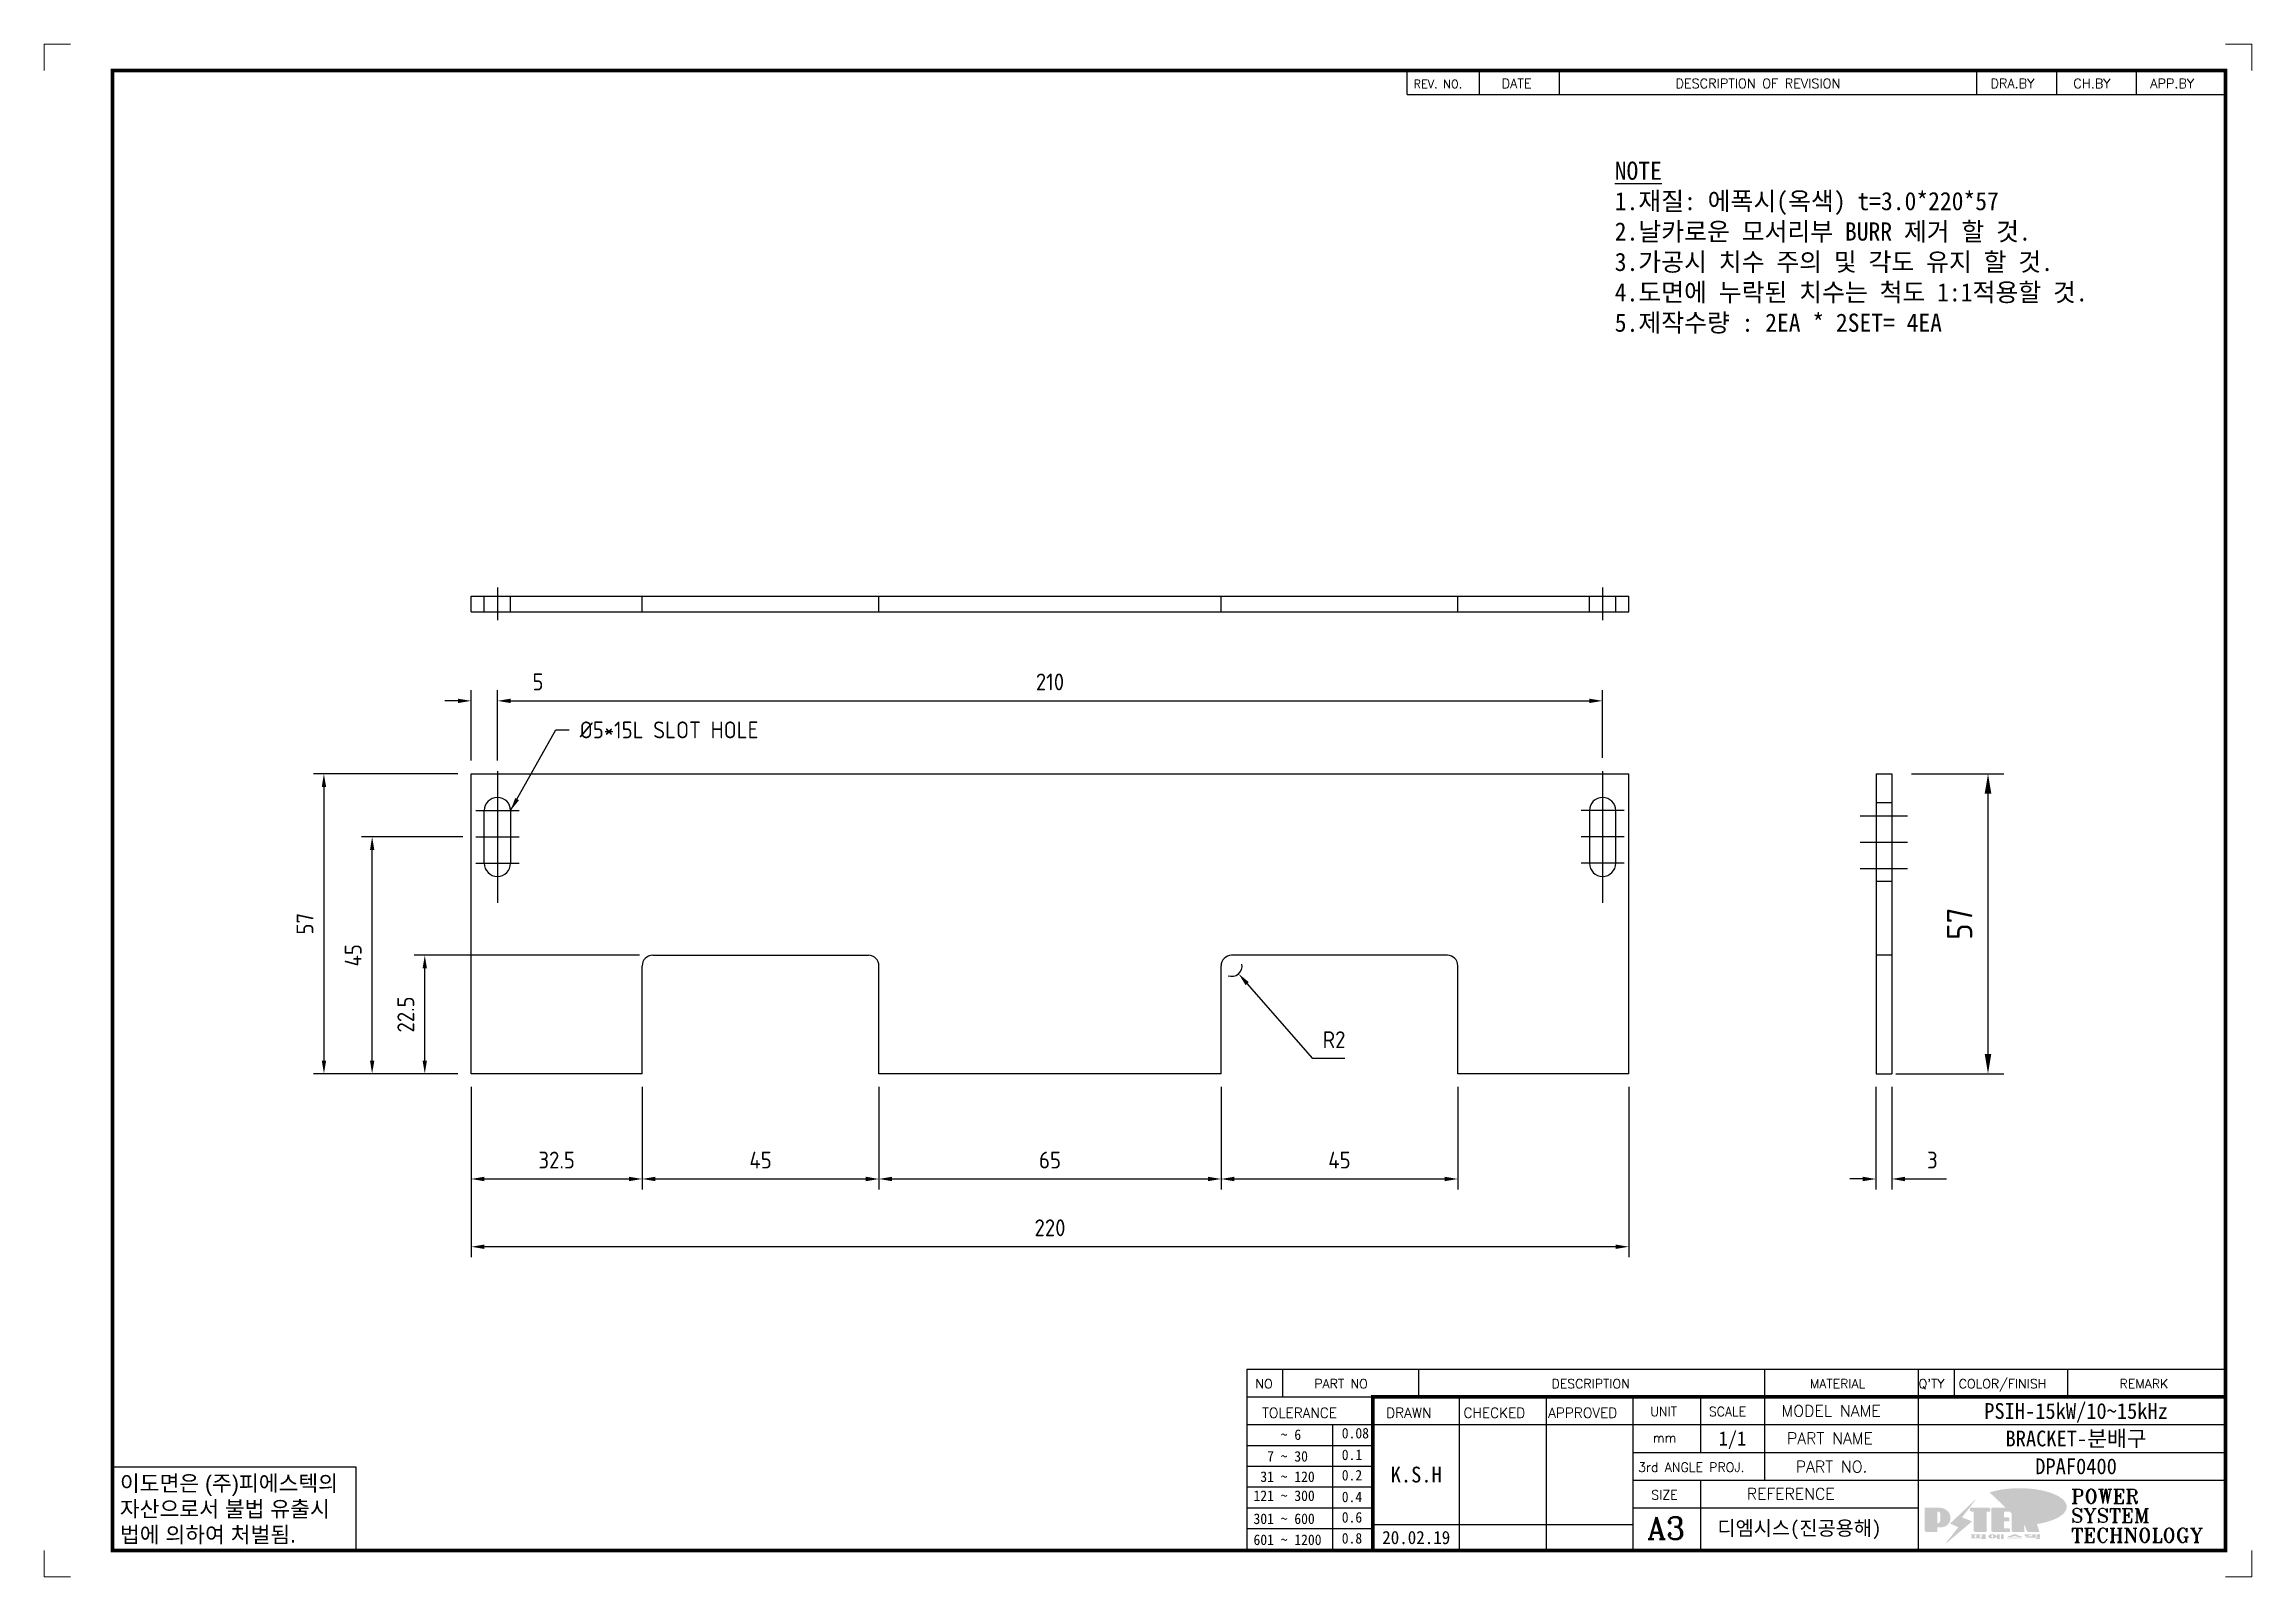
# Model space of a CAD drawing. Header units: millimetres. Extents: x 24815 to 36799, y -9299 to 5469.
# Drawn here: x 32524.7 to 32944.2, y -1538.2 to -1246.9 of the extents above; entities that cross this region are included whole.
import ezdxf
from ezdxf.enums import TextEntityAlignment as Align

# ---------------------------------------------------------------- set-up
doc = ezdxf.new("R2010")
doc.units = ezdxf.units.MM
for name, pattern in [('CENTER', [50.8, 31.75, -6.35, 6.35, -6.35]), ('HIDDEN', [9.525, 6.35, -3.175]), ('HIDDEN2', [4.7625, 3.175, -1.5875])]:
    doc.linetypes.add(name, pattern=pattern)
for name, color, linetype in [('CENTER', 1, 'CENTER'), ('FORMAT-1', 7, 'Continuous'), ('H', 2, 'HIDDEN'), ('HIDDEN', 2, 'HIDDEN'), ('line', 3, 'Continuous')]:
    doc.layers.add(name, color=color, linetype=linetype)
doc.styles.add('h1', font='')
doc.styles.add('HAN', font='')
doc.styles.add('RC', font='ROMANC.SHX')
doc.styles.add('ROMANT', font='romant')
doc.styles.get("Standard").update_dxf_attribs({"font": 'ISOCP.SHX', "bigfont": 'WHGTXT.SHX'})
doc.styles.get('h1').set_extended_font_data('New Gulim')
doc.styles.get('HAN').set_extended_font_data('GulimChe')
doc.dimstyles.new('PS-1', dxfattribs={"dimtxt": 3.2, "dimasz": 2.5, "dimexe": 2, "dimexo": 2.5, "dimgap": 2, "dimtad": 1, "dimtoh": 1, "dimrnd": 0.05, "dimzin": 12, "dimdsep": 46, "dimtxsty": 'Standard', "dimcen": 0, "dimclrt": 2, "dimazin": 3, "dimtfac": 1, "dimtofl": 0, "dimtmove": 0, "dimatfit": 3, "dimfxl": 0, "dimtolj": 1, "dimtzin": 0, "dimarcsym": 0})
doc.dimstyles.new('PS-1.5', dxfattribs={"dimscale": 1.5, "dimtxt": 3.2, "dimasz": 2.5, "dimexe": 2, "dimexo": 2.5, "dimgap": 2, "dimtad": 1, "dimtoh": 1, "dimrnd": 0.05, "dimzin": 12, "dimdsep": 46, "dimtxsty": 'Standard', "dimcen": 0, "dimclrt": 2, "dimazin": 3, "dimtfac": 1, "dimtofl": 0, "dimtmove": 0, "dimatfit": 3, "dimfxl": 0, "dimtolj": 1, "dimtzin": 0, "dimarcsym": 0})

msp = doc.modelspace()

# ---------------------------------------------------------------- texts
at = {"color": 2, "insert": (32823.129, -1269.189), "char_height": 3.465, "attachment_point": 1, "style": 'HAN'}
msp.add_mtext_dynamic_manual_height_columns('{\\LNOTE\\P}1.재질: 에폭시(옥색) t=3.0*220*57\\P2.날카로운 모서리부 BURR 제거 할 것.\\P3.가공시 치수 주의 및 각도 유지 할 것.\\P4.도면에 누락된 치수는 척도 1:1적용할 것.\\P{\\C1;5.제작수량 : 2EA * 2SET= 4EA}', width=557.97864, gutter_width=769.295, heights=[0], dxfattribs=at)
at = {"color": 2, "insert": (32626.449, -1375.598), "char_height": 3.2, "attachment_point": 1}
msp.add_mtext('%%C5*15L SLOT HOLE', dxfattribs=at)

# ---------------------------------------------------------------- blocks, each defined once
blk = doc.blocks.new('A$C19447B5D')
at = {"color": 4}
for p, q in [((-215, 12, -0.03), (5, 12, -0.03)), ((-215, -45, -0.03), (-215, 12, -0.03)), ((5, -45, -0.03), (5, 12, -0.03)), ((-212.5, -5, -0.03), (-212.5, 5, -0.03)), ((-207.5, 5, -0.03), (-207.5, -5, -0.03)), ((-2.5, 5, -0.03), (-2.5, -5, -0.03)), ((2.5, -5, -0.03), (2.5, 5, -0.03)), ((-182.5, -45), (-182.5, -24.5)), ((-180.5, -22.5), (-139.5, -22.5)), ((-137.5, -45), (-137.5, -24.5)), ((-72.5, -45), (-72.5, -24.5)), ((-29.5, -22.5), (-70.5, -22.5)), ((-27.5, -45), (-27.5, -24.5)), ((-182.5, -45), (-215, -45)), ((-72.5, -45), (-137.5, -45)), ((5, -45), (-27.5, -45))]:
    blk.add_line(p, q, dxfattribs=at)
for centre, radius, start, end in [((-210, 5, -0.03), 2.5, 0, 180), ((0, 5, -0.03), 2.5, 0, 180), ((-210, -5, -0.03), 2.5, 180, 0), ((0, -5, -0.03), 2.5, 180, 0), ((-180.5, -24.5), 2, 90, 180), ((-139.5, -24.5), 2, 0, 90), ((-70.5, -24.5), 2, 90, 180), ((-29.5, -24.5), 2, 0, 90)]:
    blk.add_arc(centre, radius, start, end, dxfattribs=at)
at = {"layer": 'CENTER', "linetype": 'CENTER', "ltscale": 3}
for p, q in [((-210, 12.5, -0.03), (-210, -12.5, -0.03)), ((0, 12.5, -0.03), (0, -12.5, -0.03)), ((-214.1, 5, -0.03), (-205.9, 5, -0.03)), ((4.1, 5, -0.03), (-4.1, 5, -0.03)), ((-214.1, 0, -0.03), (-205.9, 0, -0.03)), ((4.1, 0, -0.03), (-4.1, 0, -0.03)), ((-214.1, -5, -0.03), (-205.9, -5, -0.03)), ((4.1, -5, -0.03), (-4.1, -5, -0.03))]:
    blk.add_line(p, q, dxfattribs=at)
blk = doc.blocks.new('t3')
for p, q in [((0, 15.88), (46.25, 15.88)), ((0, 15.88), (0, 0)), ((46.25, 15.88), (46.25, 0)), ((0, 0), (46.25, 0))]:
    blk.add_line(p, q)
at = {"color": 1, "style": 'h1'}
for s, p in [('이도면은 (주)피에스텍의', (1.4, 11.29)), ('자산으로서 불법 유출시', (1.4, 6.41)), ('법에 의하여 처벌됨.', (1.4, 1.52))]:
    blk.add_text(s, height=3, dxfattribs=at).set_placement(p)
blk = doc.blocks.new('new LOGO')
at = {"layer": 'line'}
h = blk.add_hatch(color=1, dxfattribs=at)
h.paths.add_polyline_path([(41.5, 16.4), (54.3, 16.4, 1), (54.3, 82.9), (0, 82.9), (0, -0.1), (41.5, -0.1)])
h.paths.add_polyline_path([(41.5, 27.9), (41.5, 71.9), (43.6, 71.9, -0.414214), (54.6, 60.9), (54.6, 38.9, -0.414214), (43.6, 27.9)], flags=16)
h.paths.add_polyline_path([(214.7, 71.9), (227.5, 71.9), (227.5, 82.9), (159.7, 82.9), (159.7, 71.9), (172.5, 71.9), (172.5, -0.1), (214.7, -0.1)])
h.paths.add_polyline_path([(276, 37.4), (294.8, 37.4), (294.8, 49.1), (276, 49.1), (276, 71.9), (294.8, 71.9), (294.8, 82.9), (234.5, 82.9), (234.5, -0.1), (297, -0.1), (297, 10.9), (276, 10.9)])
h.paths.add_polyline_path([(347.2, 35.2), (359.7, -0.1), (400.5, -0.1), (379.6, 66.8), (399.7, 82.9), (380.6, 82.9), (347.2, 61.6), (347.2, 82.9), (305.5, 82.9), (305.5, -0.1), (347.2, -0.1)])
h = blk.add_hatch(color=250, dxfattribs=at)
h.paths.add_polyline_path([(44.5, 69.4), (46.6, 69.4, -0.129793), (52, 68, 0.221832), (43.6, 71.9), (41.5, 71.9), (41.5, 27.9), (43.6, 27.9, 0.02048), (44.5, 28)], flags=17)
h.paths.add_polyline_path([(44.5, 13.9), (57.3, 13.9, 0.72362), (77.1, 73.9, -0.679777), (54.3, 16.4), (41.5, 16.4), (41.5, -0.1), (3, -0.1), (3, -2.6), (44.5, -2.6)])
h.paths.add_polyline_path([(117.9, 14.2), (71.5, -44.4), (77.1, -39.6), (120.8, 15.6), (92, 28.9), (173.3, 106), (177.5, 111.4), (89.1, 27.6)])
h.paths.add_polyline_path([(162.7, 71.9), (162.7, 69.4), (172.5, 69.4), (172.5, 71.9)], flags=17)
h.paths.add_polyline_path([(217.7, 69.4), (230.5, 69.4), (230.5, 80.4), (227.5, 80.4), (227.5, 71.9), (214.7, 71.9), (214.7, -0.1), (175.5, -0.1), (175.5, -2.6), (217.7, -2.6)])
h.paths.add_polyline_path([(297.8, 46.6), (294.8, 46.6), (294.8, 37.4), (276, 37.4), (276, 10.9), (279, 10.9), (279, 34.9), (297.8, 34.9)])
h.paths.add_polyline_path([(300, 8.4), (297, 8.4), (297, -0.1), (237.5, -0.1), (237.5, -2.6), (300, -2.6)])
h.paths.add_polyline_path([(297.8, 80.4), (294.8, 80.4), (294.8, 71.9), (276, 71.9), (276, 49.1), (279, 49.1), (279, 69.4), (297.8, 69.4)])
h.paths.add_polyline_path([(350.2, 80.4), (347.2, 80.4), (347.2, 61.6), (350.2, 63.5)])
h.paths.add_polyline_path([(350.2, 26.7), (347.2, 35.2), (347.2, -0.1), (308.5, -0.1), (308.5, -2.6), (350.2, -2.6)])
h.paths.add_polyline_path([(402.7, 80.4), (396.5, 80.4), (379.6, 66.8), (400.5, -0.1), (361.8, -0.1), (362.7, -2.6), (403.5, -2.6), (382.6, 64.3)])
blk.add_hatch(color=5, dxfattribs=at).paths.add_polyline_path([(166.3, 35), (131, 49), (180.4, 112.7), (92, 28.9), (120.8, 15.6), (74.4, -43)])
h = blk.add_hatch(color=253, dxfattribs=at)
edge = h.paths.add_edge_path()
edge.add_ellipse((333.9, 86.4), major_axis=(-165.9, 0), ratio=0.39426, start_angle=111.51268, end_angle=334.46902)
edge.add_ellipse((314.1, 81.2), major_axis=(-153.7, 0), ratio=0.40699, start_angle=121.30662, end_angle=327.74369, ccw=False)
edge.add_line((394, 27.8), (394.7, 25.6))
h = blk.add_hatch(color=250, dxfattribs=at)
edge = h.paths.add_edge_path()
edge.add_ellipse((237.8, -17.6), major_axis=(-14.3, 0), ratio=0.526336, start_angle=192.2456, end_angle=269.07481)
edge.add_line((238.1, -10.1), (237.6, -10.1))
edge.add_ellipse((237.8, -17.6), major_axis=(-14.3, 0), ratio=0.526336, start_angle=270.92519, end_angle=449.07481)
edge.add_line((237.6, -25.1), (238.1, -25.1))
edge.add_ellipse((237.8, -17.6), major_axis=(-14.3, 0), ratio=0.526336, start_angle=450.92519, end_angle=527.7544)
edge.add_line((251.7, -19.2), (254.1, -19.2))
edge.add_line((254.1, -19.2), (254.1, -27.1))
edge.add_line((254.1, -27.1), (263.1, -27.1))
edge.add_line((263.1, -27.1), (263.1, -10.1))
edge.add_line((263.1, -10.1), (254.1, -10.1))
edge.add_line((254.1, -10.1), (254.1, -16))
edge.add_line((254.1, -16), (251.7, -16))
h.paths.add_polyline_path([(241, -16.4), (241, -18.7, -1), (234.4, -18.7), (234.4, -16.4, -1)], flags=16)
h.paths.add_polyline_path([(278.2, -10.1), (268.1, -10.1), (268.1, -27.1), (278.2, -27.1)])
h.paths.add_polyline_path([(310.3, -10.1), (310.3, -11.1, -0.157169), (289.3, -17.5), (294, -19.9, 0.128407), (316.3, -15.9, 0.128407), (338.6, -19.9), (343.3, -17.5, -0.157169), (322.2, -11.1), (322.2, -10.1)])
h.paths.add_polyline_path([(342.1, -25.1), (342.1, -22.3), (290.4, -22.3), (290.4, -25.1)])
h.paths.add_polyline_path([(352, -10.1), (352, -16.2, 0.414214), (354, -18.2), (378.7, -18.2), (378.7, -19.6), (390.2, -19.6), (390.2, -10.1), (378.7, -10.1), (378.7, -13.6), (374.7, -13.6), (374.7, -15.1), (378.7, -15.1), (378.7, -16.2), (364.7, -16.2), (364.7, -15.1), (371.2, -15.1), (371.2, -13.6), (364.7, -13.6), (364.7, -12.6), (374.7, -12.6), (374.7, -10.1)])
h.paths.add_polyline_path([(393.8, -10.1), (393.8, -19.6), (405, -19.6), (405, -10.1)])
h.paths.add_polyline_path([(405, -27.1), (405, -20.9), (356.8, -20.9), (356.8, -23), (391.8, -23), (391.8, -27.1)])
h.paths.add_polyline_path([(200.4, -10.1), (200.4, -22.3), (193.2, -22.3), (193.2, -12.6), (196.6, -12.6), (196.6, -10.1), (161, -10.1), (161, -12.6), (164.5, -12.6), (164.5, -22.3), (161, -22.3), (161, -25.1), (200.4, -25.1), (200.4, -27.1), (213.9, -27.1), (213.9, -10.1)])
h.paths.add_polyline_path([(182, -12.6), (175.6, -12.6), (175.6, -22.3), (182, -22.3)], flags=17)
blk = doc.blocks.new('format-3')
at = {"color": 3, "lineweight": 9}
for p, q in [((0, 286.3), (0, 291.3)), ((5, 291.3), (0, 291.3)), ((414.5, 291.3), (419.5, 291.3)), ((419.5, 286.3), (419.5, 291.3)), ((0, 5), (0, 0)), ((419.5, 5), (419.5, 0)), ((5, 0), (0, 0)), ((414.5, 0), (419.5, 0))]:
    blk.add_line(p, q, dxfattribs=at)
at = {"color": 180}
for p, q in [((258.97, 281.75), (258.97, 286.3)), ((272.71, 281.75), (272.71, 286.3)), ((287.94, 281.75), (287.94, 286.3)), ((367.22, 281.75), (367.22, 286.3)), ((382.45, 281.75), (382.45, 286.3)), ((397.61, 281.75), (397.61, 286.3)), ((258.97, 281.75), (414.5, 281.75)), ((228.5, 39.49), (228.5, 5)), ((228.5, 39.49), (414.5, 39.49)), ((235.29, 39.49), (235.29, 34.21)), ((261.24, 34.21), (261.24, 39.49)), ((326.9, 39.49), (326.9, 34.21)), ((356.11, 39.49), (356.11, 34.21)), ((362.93, 39.49), (362.93, 34.21)), ((384.48, 39.49), (384.48, 34.21)), ((228.5, 34.21), (252.48, 34.21)), ((268.96, 5), (268.96, 34.21)), ((285.45, 5), (285.45, 34.21)), ((301.94, 5), (301.94, 34.21)), ((314.72, 34.21), (314.72, 23.65)), ((326.9, 34.21), (326.9, 18.37)), ((356.11, 34.21), (356.11, 5)), ((228.5, 28.93), (252.48, 28.93)), ((244.89, 5.23), (244.89, 28.93)), ((252.48, 28.93), (414.5, 28.93)), ((228.5, 24.98), (252.48, 24.98)), ((228.5, 21.03), (252.48, 21.03)), ((301.94, 23.65), (414.5, 23.65)), ((228.5, 17.08), (252.48, 17.08)), ((301.94, 18.37), (414.5, 18.37)), ((314.72, 18.37), (314.72, 5)), ((228.5, 13.13), (252.48, 13.13)), ((301.94, 13.09), (356.11, 13.09)), ((228.5, 9.18), (252.48, 9.18)), ((252.48, 9.95), (301.94, 9.95))]:
    blk.add_line(p, q, dxfattribs=at)
at = {"const_width": 0.7}
blk.add_lwpolyline([(252.48, 5), (252.48, 34.21), (414.5, 34.21)], dxfattribs=at)
at = {"layer": 'FORMAT-1', "const_width": 0.7}
blk.add_lwpolyline([(13, 5), (13, 286.3), (414.5, 286.3), (414.5, 5)], close=True, dxfattribs=at)
blk.add_blockref('t3', (13, 5))
at = {"xscale": 0.05400000000000027, "yscale": 0.05400000000000027, "zscale": 0.05400000000000027}
blk.add_blockref('new LOGO', (357.35, 8.65), dxfattribs=at)
at = {"color": 2}
for s, height, style, p in [('REV. NO.', 1.56, 'RC', (260.23, 282.95)), ('DATE', 1.788, 'RC', (276.95, 282.94)), ('DESCRIPTION OF REVISION', 1.7875, 'RC', (309.98, 282.94)), ('DRA.BY', 1.788, 'RC', (369.83, 282.94)), ('CH.BY', 1.788, 'RC', (385.59, 282.94)), ('APP.BY', 1.788, 'RC', (400.18, 282.94)), ('COLOR/FINISH', 1.7424, 'RC', (363.8, 35.83)), ('NO', 1.742, 'RC', (230.16, 35.83)), ('PART NO', 1.742, 'RC', (241.36, 35.83)), ('DESCRIPTION', 1.7424, 'RC', (286.43, 35.83)), ('MATERIAL', 1.742, 'RC', (335.52, 35.83)), ("Q'TY", 1.742, 'RC', (356.17, 35.83)), ('REMARK', 1.742, 'RC', (394.37, 35.83)), (' TOLERANCE', 1.9, 'RC', (230.11, 30.22)), ('DRAWN', 1.9, 'RC', (255, 30.22)), ('CHECKED', 1.9, 'RC', (269.71, 30.22)), ('APPROVED', 1.9, 'RC', (285.8, 30.22)), ('UNIT', 1.742, 'RC', (305.19, 30.55)), ('SCALE', 1.742, 'RC', (316.32, 30.55)), ('MODEL NAME', 2.178, 'RC', (330.12, 30.46)), ('    ~ 6', 2, 'HAN', (229.8, 26.03)), ('0.08', 2, 'HAN', (246.57, 26.31)), ('mm', 1.742, 'RC', (305.67, 25.56)), ('PART NAME', 2.178, 'RC', (331.17, 25.24)), ('  7 ~ 30', 2, 'HAN', (229.8, 21.91)), ('0.1', 2, 'HAN', (246.57, 22.2)), ('3rd ANGLE PROJ.', 1.7424, 'RC', (302.87, 19.97)), ('PART NO.', 2.178, 'RC', (332.84, 19.85)), (' 31 ~ 120', 2, 'HAN', (229.8, 18.04)), ('0.2', 2, 'HAN', (246.57, 18.32)), ('REFERENCE', 2.178, 'RC', (323.52, 14.69)), ('121 ~ 300', 2, 'HAN', (229.8, 14.42)), ('0.4', 2, 'HAN', (246.57, 14.2)), ('SIZE', 1.742, 'RC', (305.39, 14.71)), ('301 ~ 600', 2, 'HAN', (229.8, 10.04)), ('0.6', 2, 'HAN', (246.57, 10.32)), ('601 ~ 1200', 2, 'HAN', (229.8, 6.05)), ('0.8', 2, 'HAN', (246.57, 6.33))]:
    blk.add_text(s, height=height, dxfattribs=dict(at, style=style)).set_placement(p)
at = {"style": 'ROMANT'}
for s, p in [('POWER', (385.15, 13.96)), ('SYSTEM', (385.15, 10.31)), ('TECHNOLOGY', (385.15, 6.56))]:
    blk.add_text(s, height=2.7, dxfattribs=at).set_placement(p)
at = {"color": 2, "lineweight": 25, "style": 'RC'}
blk.add_text('A3', height=4.182, dxfattribs=at).set_placement((304.61, 7.14))
at = {"style": 'HAN'}
for tag, height, p in [('MODEL-NAME', 3, (386.1, 31.53)), ('SCALE', 2.7, (320.81, 26.29)), ('PART-NAME', 3, (386.1, 26.29)), ('CH-BY', 3, (277.21, 19.44)), ('PART-NO', 3, (386.1, 21.01)), ('DRA-BY', 3, (260.72, 19.44)), ('APP-BY', 3, (293.7, 19.44)), ('DRA-DATE', 2.5, (260.72, 7.47)), ('CH-DATE', 2.5, (277.21, 7.47)), ('APP-DATE', 2.5, (293.7, 7.47)), ('관련업체', 3, (333.52, 9.26))]:
    blk.add_attdef(tag, text='', height=height, dxfattribs=at).set_placement(p, align=Align.MIDDLE_CENTER)
blk = doc.blocks.new('*D541')
at = {"color": 0, "lineweight": -2}
for p, q in [((32879.52, -1385.54), (32897.06, -1385.54)), ((32894.06, -1438.79), (32894.06, -1389.29)), ((32876.52, -1442.54), (32897.06, -1442.54))]:
    blk.add_line(p, q, dxfattribs=at)
at = {"color": 0}
for points in [[(32893.43, -1389.29), (32894.68, -1389.29), (32894.06, -1385.54)], [(32893.43, -1438.79), (32894.68, -1438.79), (32894.06, -1442.54)]]:
    blk.add_solid(points, dxfattribs=at)
at = {"layer": 'Defpoints', "color": 0}
for p in [(32875.77, -1385.54, -0.03), (32894.06, -1385.54), (32872.77, -1442.54, -0.05)]:
    blk.add_point(p, dxfattribs=at)
at = {"color": 2, "insert": (32888.66, -1414.04), "char_height": 4.8, "attachment_point": 5, "rotation": 90}
blk.add_mtext('\\A1;57', dxfattribs=at)
blk = doc.blocks.new('*D542')
at = {"color": 0, "lineweight": -2}
for p, q in [((32605.82, -1445.04), (32605.82, -1464.55)), ((32638.32, -1445.04), (32638.32, -1464.55)), ((32608.32, -1462.55), (32635.82, -1462.55))]:
    blk.add_line(p, q, dxfattribs=at)
at = {"color": 0}
for points in [[(32608.32, -1462.13), (32608.32, -1462.97), (32605.82, -1462.55)], [(32635.82, -1462.13), (32635.82, -1462.97), (32638.32, -1462.55)]]:
    blk.add_solid(points, dxfattribs=at)
at = {"layer": 'Defpoints', "color": 0}
for p in [(32605.82, -1442.54), (32638.32, -1442.54), (32638.32, -1462.55)]:
    blk.add_point(p, dxfattribs=at)
at = {"color": 2, "insert": (32622.07, -1458.95), "char_height": 3.2, "attachment_point": 5}
blk.add_mtext('\\A1;32.5', dxfattribs=at)
blk = doc.blocks.new('*D543')
at = {"color": 0, "lineweight": -2}
for p, q in [((32638.32, -1445.04), (32638.32, -1464.55)), ((32683.32, -1445.04), (32683.32, -1464.55)), ((32640.82, -1462.55), (32680.82, -1462.55))]:
    blk.add_line(p, q, dxfattribs=at)
at = {"color": 0}
for points in [[(32640.82, -1462.13), (32640.82, -1462.97), (32638.32, -1462.55)], [(32680.82, -1462.13), (32680.82, -1462.97), (32683.32, -1462.55)]]:
    blk.add_solid(points, dxfattribs=at)
at = {"layer": 'Defpoints', "color": 0}
for p in [(32638.32, -1442.54), (32683.32, -1442.54), (32683.32, -1462.55)]:
    blk.add_point(p, dxfattribs=at)
at = {"color": 2, "insert": (32660.82, -1458.95), "char_height": 3.2, "attachment_point": 5}
blk.add_mtext('\\A1;45', dxfattribs=at)
blk = doc.blocks.new('*D544')
at = {"color": 0, "lineweight": -2}
for p, q in [((32683.32, -1445.04), (32683.32, -1464.55)), ((32748.32, -1445.04), (32748.32, -1464.55)), ((32685.82, -1462.55), (32745.82, -1462.55))]:
    blk.add_line(p, q, dxfattribs=at)
at = {"color": 0}
for points in [[(32685.82, -1462.13), (32685.82, -1462.97), (32683.32, -1462.55)], [(32745.82, -1462.13), (32745.82, -1462.97), (32748.32, -1462.55)]]:
    blk.add_solid(points, dxfattribs=at)
at = {"layer": 'Defpoints', "color": 0}
for p in [(32683.32, -1442.54), (32748.32, -1442.54), (32748.32, -1462.55)]:
    blk.add_point(p, dxfattribs=at)
at = {"color": 2, "insert": (32715.82, -1458.95), "char_height": 3.2, "attachment_point": 5}
blk.add_mtext('\\A1;65', dxfattribs=at)
blk = doc.blocks.new('*D545')
at = {"color": 0, "lineweight": -2}
for p, q in [((32748.32, -1445.04), (32748.32, -1464.55)), ((32793.32, -1445.04), (32793.32, -1464.55)), ((32750.82, -1462.55), (32790.82, -1462.55))]:
    blk.add_line(p, q, dxfattribs=at)
at = {"color": 0}
for points in [[(32750.82, -1462.13), (32750.82, -1462.97), (32748.32, -1462.55)], [(32790.82, -1462.13), (32790.82, -1462.97), (32793.32, -1462.55)]]:
    blk.add_solid(points, dxfattribs=at)
at = {"layer": 'Defpoints', "color": 0}
for p in [(32748.32, -1442.54), (32793.32, -1442.54), (32793.32, -1462.55)]:
    blk.add_point(p, dxfattribs=at)
at = {"color": 2, "insert": (32770.82, -1458.95), "char_height": 3.2, "attachment_point": 5}
blk.add_mtext('\\A1;45', dxfattribs=at)
blk = doc.blocks.new('*D546')
at = {"color": 0, "lineweight": -2}
for p, q in [((32765.78, -1439.67), (32753.29, -1425.42)), ((32771.81, -1439.67), (32765.78, -1439.67))]:
    blk.add_line(p, q, dxfattribs=at)
blk.add_arc((32750.32, -1422.04), 2, 251.6197, 8.5315, dxfattribs=at)
at = {"color": 0}
blk.add_solid([(32753.6, -1425.15), (32752.98, -1425.7), (32751.64, -1423.54)], dxfattribs=at)
at = {"layer": 'Defpoints', "color": 0}
for p in [(32750.32, -1422.04), (32751.64, -1423.54)]:
    blk.add_point(p, dxfattribs=at)
at = {"color": 2, "insert": (32769.79, -1436.07), "char_height": 3.2, "attachment_point": 5}
blk.add_mtext('\\A1;R2', dxfattribs=at)
blk = doc.blocks.new('*D547')
at = {"color": 0, "lineweight": -2}
for p, q in [((32637.82, -1420.04), (32595.01, -1420.04)), ((32597.01, -1440.04), (32597.01, -1422.54)), ((32603.32, -1442.54), (32595.01, -1442.54))]:
    blk.add_line(p, q, dxfattribs=at)
at = {"color": 0}
for points in [[(32596.6, -1422.54), (32597.43, -1422.54), (32597.01, -1420.04)], [(32596.6, -1440.04), (32597.43, -1440.04), (32597.01, -1442.54)]]:
    blk.add_solid(points, dxfattribs=at)
at = {"layer": 'Defpoints', "color": 0}
for p in [(32597.01, -1420.04), (32640.32, -1420.04), (32605.82, -1442.54, -0.03)]:
    blk.add_point(p, dxfattribs=at)
at = {"color": 2, "insert": (32593.41, -1431.29), "char_height": 3.2, "attachment_point": 5, "rotation": 90}
blk.add_mtext('\\A1;22.5', dxfattribs=at)
blk = doc.blocks.new('*D548')
at = {"color": 0, "lineweight": -2}
for p, q in [((32604.22, -1397.54), (32585.01, -1397.54)), ((32587.01, -1440.04), (32587.01, -1400.04)), ((32603.32, -1442.54), (32585.01, -1442.54))]:
    blk.add_line(p, q, dxfattribs=at)
at = {"color": 0}
for points in [[(32586.6, -1400.04), (32587.43, -1400.04), (32587.01, -1397.54)], [(32586.6, -1440.04), (32587.43, -1440.04), (32587.01, -1442.54)]]:
    blk.add_solid(points, dxfattribs=at)
at = {"layer": 'Defpoints', "color": 0}
for p in [(32587.01, -1397.54), (32606.72, -1397.54), (32605.82, -1442.54)]:
    blk.add_point(p, dxfattribs=at)
at = {"color": 2, "insert": (32583.41, -1420.04), "char_height": 3.2, "attachment_point": 5, "rotation": 90}
blk.add_mtext('\\A1;45', dxfattribs=at)
blk = doc.blocks.new('*D549')
at = {"color": 0, "lineweight": -2}
for p, q in [((32603.32, -1385.54), (32575.85, -1385.54)), ((32577.85, -1388.04), (32577.85, -1440.04)), ((32603.32, -1442.54), (32575.85, -1442.54))]:
    blk.add_line(p, q, dxfattribs=at)
at = {"color": 0}
for points in [[(32577.44, -1388.04), (32578.27, -1388.04), (32577.85, -1385.54)], [(32577.44, -1440.04), (32578.27, -1440.04), (32577.85, -1442.54)]]:
    blk.add_solid(points, dxfattribs=at)
at = {"layer": 'Defpoints', "color": 0}
for p in [(32605.82, -1385.54, -0.03), (32577.85, -1442.54), (32605.82, -1442.54, -0.03)]:
    blk.add_point(p, dxfattribs=at)
at = {"color": 2, "insert": (32574.25, -1414.04), "char_height": 3.2, "attachment_point": 5, "rotation": 90}
blk.add_mtext('\\A1;57', dxfattribs=at)
blk = doc.blocks.new('*D550')
at = {"color": 0, "lineweight": -2}
for p, q in [((32872.77, -1445.04), (32872.77, -1464.55)), ((32875.77, -1445.04), (32875.77, -1464.55)), ((32870.27, -1462.55), (32867.77, -1462.55)), ((32878.27, -1462.55), (32886.19, -1462.55))]:
    blk.add_line(p, q, dxfattribs=at)
at = {"color": 0}
for points in [[(32870.27, -1462.13), (32870.27, -1462.97), (32872.77, -1462.55)], [(32878.27, -1462.13), (32878.27, -1462.97), (32875.77, -1462.55)]]:
    blk.add_solid(points, dxfattribs=at)
at = {"layer": 'Defpoints', "color": 0}
for p in [(32872.77, -1442.54), (32875.77, -1442.54), (32875.77, -1462.55)]:
    blk.add_point(p, dxfattribs=at)
at = {"color": 2, "insert": (32883.48, -1458.95), "char_height": 3.2, "attachment_point": 5}
blk.add_mtext('\\A1;3', dxfattribs=at)
blk = doc.blocks.new('*D551')
at = {"color": 0, "lineweight": -2}
for p, q in [((32605.82, -1445.04), (32605.82, -1477.43)), ((32825.82, -1445.04), (32825.82, -1477.43)), ((32823.32, -1475.43), (32608.32, -1475.43))]:
    blk.add_line(p, q, dxfattribs=at)
at = {"color": 0}
for points in [[(32608.32, -1475.02), (32608.32, -1475.85), (32605.82, -1475.43)], [(32823.32, -1475.02), (32823.32, -1475.85), (32825.82, -1475.43)]]:
    blk.add_solid(points, dxfattribs=at)
at = {"layer": 'Defpoints', "color": 0}
for p in [(32605.82, -1442.54), (32825.82, -1442.54), (32605.82, -1475.43)]:
    blk.add_point(p, dxfattribs=at)
at = {"color": 2, "insert": (32715.82, -1471.83), "char_height": 3.2, "attachment_point": 5}
blk.add_mtext('\\A1;220', dxfattribs=at)
blk = doc.blocks.new('*D552')
at = {"color": 0, "lineweight": -2}
for p, q in [((32603.32, -1371.68), (32600.82, -1371.68)), ((32605.82, -1383.04), (32605.82, -1369.68)), ((32610.82, -1383.04), (32610.82, -1369.68)), ((32613.32, -1371.68), (32621.23, -1371.68))]:
    blk.add_line(p, q, dxfattribs=at)
at = {"color": 0}
for points in [[(32603.32, -1371.27), (32603.32, -1372.1), (32605.82, -1371.68)], [(32613.32, -1371.27), (32613.32, -1372.1), (32610.82, -1371.68)]]:
    blk.add_solid(points, dxfattribs=at)
at = {"layer": 'Defpoints', "color": 0}
for p in [(32610.82, -1371.68), (32605.82, -1385.54), (32610.82, -1385.54)]:
    blk.add_point(p, dxfattribs=at)
at = {"color": 2, "insert": (32618.53, -1368.08), "char_height": 3.2, "attachment_point": 5}
blk.add_mtext('\\A1;5', dxfattribs=at)
blk = doc.blocks.new('*D553')
at = {"color": 0, "lineweight": -2}
for p, q in [((32610.82, -1383.04), (32610.82, -1369.68)), ((32613.32, -1371.68), (32818.32, -1371.68)), ((32820.82, -1382.54), (32820.82, -1369.68))]:
    blk.add_line(p, q, dxfattribs=at)
at = {"color": 0}
for points in [[(32613.32, -1371.27), (32613.32, -1372.1), (32610.82, -1371.68)], [(32818.32, -1371.27), (32818.32, -1372.1), (32820.82, -1371.68)]]:
    blk.add_solid(points, dxfattribs=at)
at = {"layer": 'Defpoints', "color": 0}
for p in [(32820.82, -1371.68), (32610.82, -1385.54), (32820.82, -1385.04)]:
    blk.add_point(p, dxfattribs=at)
at = {"color": 2, "insert": (32715.82, -1368.08), "char_height": 3.2, "attachment_point": 5}
blk.add_mtext('\\A1;210', dxfattribs=at)

# ---------------------------------------------------------------- dimensions: what is measured, and where the dimension line sits
for base, p1, p2, override, picture, middle in [((32610.822, -1371.682, -0.025), (32605.822, -1385.541, -0.025), (32610.822, -1385.541, -0.025), {"dimarcsym": 1}, '*D552', (32618.529, -1368.082, -0.025)), ((32820.822, -1371.682, -0.025), (32610.822, -1385.541, -0.025), (32820.822, -1385.041, -0.025), {"dimtmove": 1, "dimarcsym": 1}, '*D553', (32715.822, -1368.082, -0.025)), ((32638.322, -1462.551), (32605.822, -1442.541), (32638.322, -1442.541), {"dimarcsym": 1}, '*D542', (32622.072, -1458.95)), ((32605.822, -1475.434), (32825.822, -1442.541), (32605.822, -1442.541), {"dimarcsym": 1}, '*D551', (32715.822, -1471.833)), ((32683.322, -1462.551), (32638.322, -1442.541), (32683.322, -1442.541), {"dimtmove": 1, "dimarcsym": 1}, '*D543', (32660.822, -1458.951)), ((32748.322, -1462.551), (32683.322, -1442.541), (32748.322, -1442.541), {"dimtmove": 1, "dimarcsym": 1}, '*D544', (32715.822, -1458.951)), ((32793.322, -1462.551), (32748.322, -1442.541), (32793.322, -1442.541), {"dimtmove": 1, "dimarcsym": 1}, '*D545', (32770.822, -1458.951)), ((32875.774, -1462.551), (32872.774, -1442.54), (32875.774, -1442.54), {"dimarcsym": 1}, '*D550', (32883.48, -1458.951))]:
    dim = msp.add_linear_dim(base=base, p1=p1, p2=p2, dimstyle='PS-1', override=override)
    dim.commit()
    dim.dimension.update_dxf_attribs({"geometry": picture, "text_midpoint": middle})
for base, p1, p2, picture, middle in [((32577.852, -1442.541), (32605.822, -1385.541, -0.025), (32605.822, -1442.541, -0.025), '*D549', (32574.252, -1414.041)), ((32587.013, -1397.541, -0.025), (32605.822, -1442.541, -0.025), (32606.721, -1397.541, -0.025), '*D548', (32583.413, -1420.041, -0.025)), ((32597.013, -1420.041), (32605.822, -1442.541, -0.025), (32640.322, -1420.041), '*D547', (32593.412, -1431.291))]:
    dim = msp.add_linear_dim(base=base, p1=p1, p2=p2, angle=90, dimstyle='PS-1', override={"dimarcsym": 1})
    dim.commit()
    dim.dimension.update_dxf_attribs({"geometry": picture, "text_midpoint": middle})
dim = msp.add_linear_dim(base=(32894.06, -1385.541, 0.025), p1=(32872.774, -1442.54, -0.025), p2=(32875.774, -1385.541), angle=90, dimstyle='PS-1.5')
dim.commit()
dim.dimension.update_dxf_attribs({"geometry": '*D541', "text_midpoint": (32888.66, -1414.04, 0.025)})
dim = msp.add_radius_dim(center=(32750.322, -1422.041), mpoint=(32751.641, -1423.545), dimstyle='PS-1', override={"dimarcsym": 1})
dim.commit()
dim.dimension.update_dxf_attribs({"geometry": '*D546', "text_midpoint": (32769.795, -1439.674), "dimtype": 164})

# ---------------------------------------------------------------- linework, layer by layer
at = {"color": 4}
for p, q in [((32605.822, -1354.752), (32605.822, -1351.752)), ((32605.822, -1351.752, 0.025), (32825.822, -1351.752, 0.025)), ((32605.822, -1354.752, 0.025), (32825.822, -1354.752, 0.025)), ((32825.822, -1354.752), (32825.822, -1351.752)), ((32872.774, -1385.541), (32875.774, -1385.541)), ((32872.774, -1385.541), (32872.774, -1442.54, -0.025)), ((32875.774, -1385.541), (32875.774, -1442.54, -0.025)), ((32872.774, -1442.54), (32875.774, -1442.54))]:
    msp.add_line(p, q, dxfattribs=at)
at = {"color": 2, "linetype": 'HIDDEN2'}
for p, q in [((32875.774, -1391.041, 0.025), (32872.774, -1391.041, 0.025)), ((32875.774, -1406.041, 0.025), (32872.774, -1406.041, 0.025))]:
    msp.add_line(p, q, dxfattribs=at)
at = {"layer": 'CENTER', "linetype": 'CENTER', "ltscale": 3}
for p, q in [((32610.822, -1350.15, 0.025), (32610.822, -1356.353, 0.025)), ((32820.822, -1350.15, 0.025), (32820.822, -1356.353, 0.025)), ((32869.774, -1393.541), (32878.774, -1393.541)), ((32869.774, -1398.541), (32878.774, -1398.541)), ((32869.774, -1403.541), (32878.774, -1403.541))]:
    msp.add_line(p, q, dxfattribs=at)
at = {"layer": 'H', "ltscale": 3}
for p, q in [((32608.322, -1354.752, 0.025), (32608.322, -1351.752, 0.025)), ((32613.322, -1354.752, 0.025), (32613.322, -1351.752, 0.025)), ((32638.322, -1354.752, 0.051), (32638.322, -1351.752, 0.051)), ((32683.322, -1354.752, 0.051), (32683.322, -1351.752, 0.051)), ((32748.322, -1354.752, 0.051), (32748.322, -1351.752, 0.051)), ((32793.322, -1354.752, 0.051), (32793.322, -1351.752, 0.051)), ((32818.322, -1354.752, 0.025), (32818.322, -1351.752, 0.025)), ((32823.322, -1354.752, 0.025), (32823.322, -1351.752, 0.025))]:
    msp.add_line(p, q, dxfattribs=at)
at = {"layer": 'HIDDEN', "ltscale": 10}
msp.add_line((32875.774, -1420.04, 0.025), (32872.774, -1420.04, 0.025), dxfattribs=at)

# ---------------------------------------------------------------- block references
ref = msp.add_blockref('format-3', (32524.689, -1538.168))
ref.add_attrib('DRA-DATE', '20.02.19', dxfattribs={"height": 2.5, "style": 'HAN'}).set_placement((32785.409, -1530.693), align=Align.MIDDLE_CENTER)
ref.add_attrib('DRA-BY', 'K.S.H', dxfattribs={"height": 3, "style": 'HAN'}).set_placement((32785.409, -1518.726), align=Align.MIDDLE_CENTER)
ref.add_attrib('MODEL-NAME', 'PSIH-15kW/10~15kHz', dxfattribs={"lineweight": 35, "height": 3, "style": 'HAN'}).set_placement((32910.785, -1506.643), align=Align.MIDDLE_CENTER)
ref.add_attrib('PART-NAME', 'BRACKET-분배구', dxfattribs={"lineweight": 35, "height": 3, "style": 'HAN'}).set_placement((32910.785, -1511.874), align=Align.MIDDLE_CENTER)
ref.add_attrib('PART-NO', 'DPAF0400', dxfattribs={"lineweight": 35, "height": 3, "style": 'HAN'}).set_placement((32910.785, -1517.154), align=Align.MIDDLE_CENTER)
ref.add_attrib('SCALE', '1/1', dxfattribs={"height": 2.7, "style": 'HAN'}).set_placement((32845.497, -1511.874), align=Align.MIDDLE_CENTER)
ref.add_attrib('관련업체', '디엠시스(진공용해)', dxfattribs={"height": 2.75, "style": 'HAN'}).set_placement((32858.213, -1528.906), align=Align.MIDDLE_CENTER)
msp.add_blockref('A$C19447B5D', (32820.822, -1397.541))

msp.set_redraw_order([(e.dxf.handle, doc.entitydb.next_handle()) for e in msp.query("TEXT MTEXT ATTDEF DIMENSION ARC_DIMENSION")])  # texts and dimensions are drawn at this point

# ---------------------------------------------------------------- leaders
at = {"annotation_type": 0, "has_hookline": 1, "hookline_direction": 0, "text_width": 36.133}
msp.add_leader([(32613.322, -1392.541, -0.025), (32621.949, -1377.198), (32624.449, -1377.198)], dimstyle='PS-1', override={"dimgap": 2, "dimtad": 0, "dimarcsym": 1}, dxfattribs=at)

doc.saveas('drawing.dxf')
